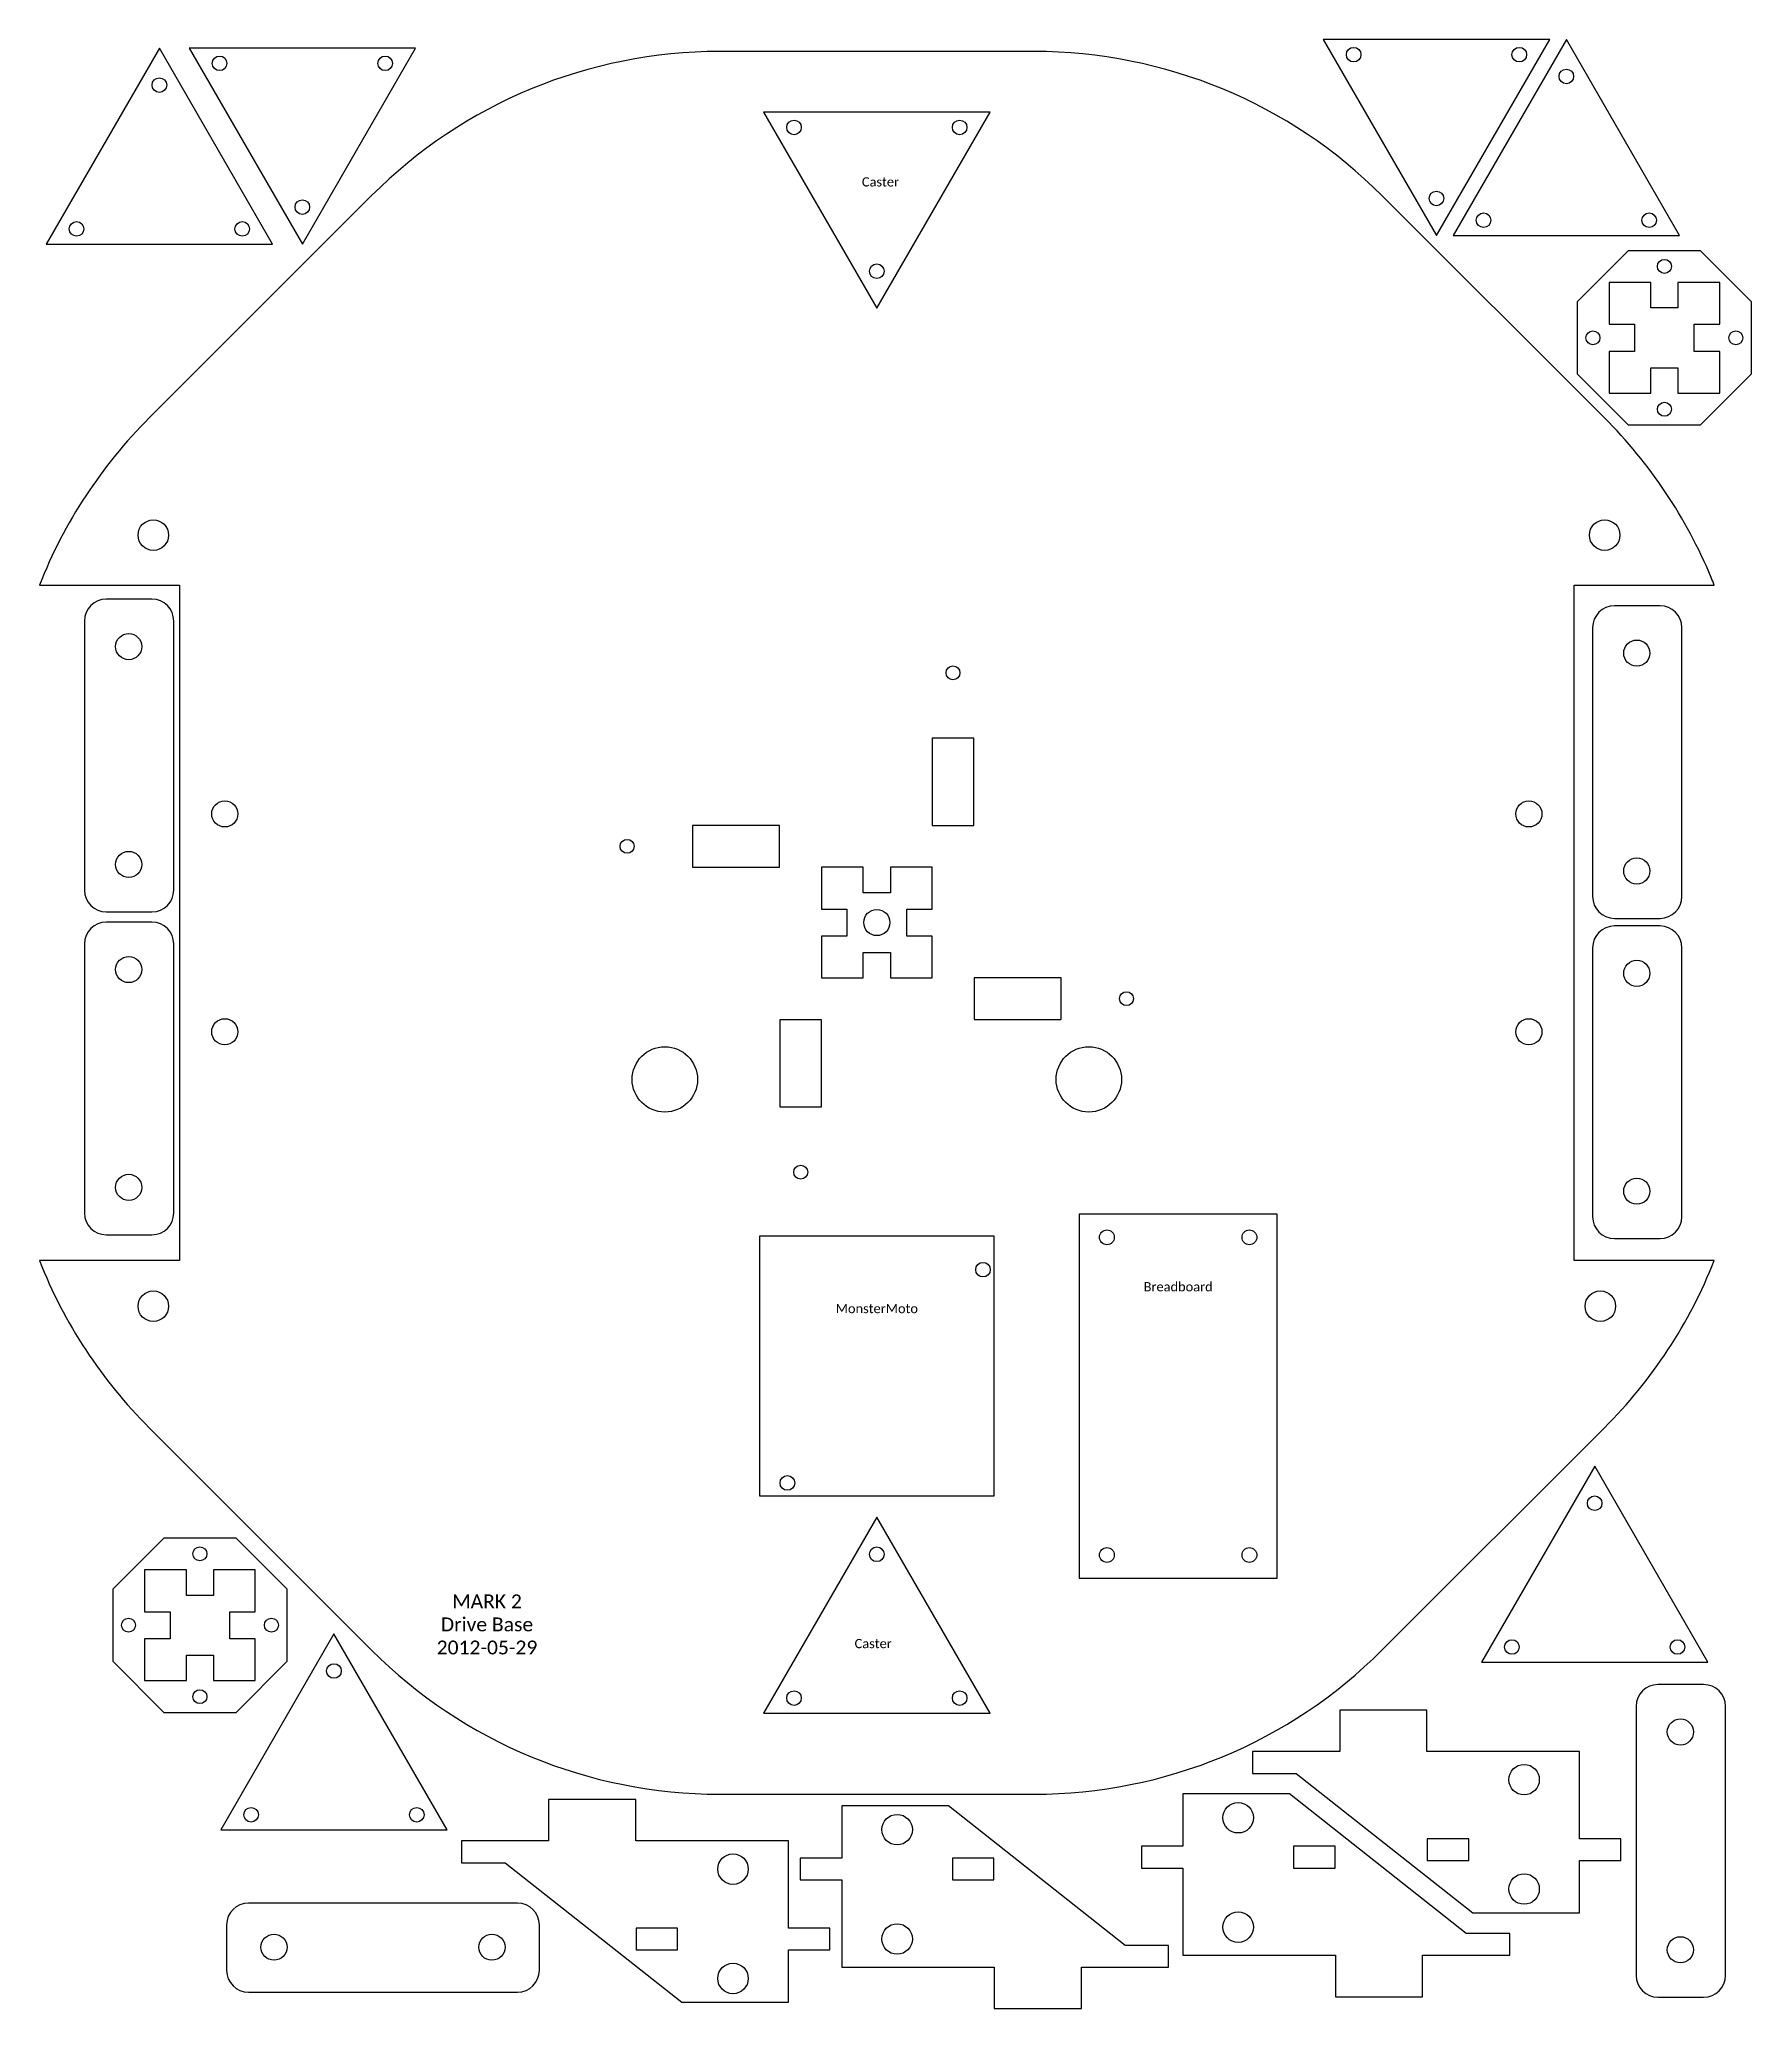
# Model space of a CAD drawing. Extents: x 0.5 to 80.6, y 0.1 to 45.5.
# Drawn here: x 41.32 to 80.6, y 0.32 to 45.52 of the extents above; entities that cross this region are included whole.
import ezdxf

# ---------------------------------------------------------------- set-up
doc = ezdxf.new("R2010")
doc.units = 0
doc.header["$MEASUREMENT"] = 0
doc.layers.get('0').update_dxf_attribs({"linetype": 'CONTINUOUS'})
doc.styles.get("Standard").update_dxf_attribs({"font": 'txt.shx'})

msp = doc.modelspace()

# ---------------------------------------------------------------- texts
at = {"attachment_point": 5}
for s, insert, char_height, width in [('\\C3;\\fCalibri|b0|i0|;\\H0.21166585922241;Caster', (60.613837, 42.2482), 0.211666, 3.668889), ('\\C3;\\fCalibri|b0|i0|;\\H0.21166585922241;Breadboard', (67.44375, 16.887778), 0.211666, 3.668889), ('\\C3;\\fCalibri|b0|i0|;\\H0.21166585922241;MonsterMoto', (60.53015, 16.387778), 0.211666, 3.668889), ('\\C3;\\fCalibri|b0|i0|;\\H0.31750242233276;MARK 2\\PDrive Base\\P2012-05-29', (51.586661, 9.136944), 0.317502, 3.470822), ('\\C3;\\fCalibri|b0|i0|;\\H0.21166585922241;Caster', (60.446463, 8.6982), 0.211666, 3.668889)]:
    msp.add_mtext(s, dxfattribs=dict(at, insert=insert, char_height=char_height, width=width))

# ---------------------------------------------------------------- linework, layer by layer
at = {"color": 7, "linetype": 'CONTINUOUS'}
for points in [[(41.317181, 17.4918, 0.102797), (43.835956, 13.651723), (48.940073, 8.547606, 0.198912), (56.920995, 5.2418), (64.139305, 5.2418, 0.198912), (72.120227, 8.547606), (77.224344, 13.651723, 0.102797), (79.743119, 17.4918), (76.53015, 17.4918), (76.53015, 32.9918), (79.743119, 32.9918, 0.004262), (79.670999, 33.170199, 0.098491), (77.224344, 36.831877), (72.120227, 41.935994, 0.198912), (64.139305, 45.2418), (56.920995, 45.2418, 0.198912), (48.940073, 41.935994), (43.835956, 36.831877, 0.102797), (41.317181, 32.9918), (44.53015, 32.9918), (44.53015, 17.4918)], [(71.47, 45.0025, -1), (71.47, 45.3375, -1)], [(75.27, 45.0025, -1), (75.27, 45.3375, -1)], [(45.45, 44.8025, -1), (45.45, 45.1375, -1)], [(49.25, 44.8025, -1), (49.25, 45.1375, -1)], [(76.35, 44.8375, -1), (76.35, 44.5025, -1)], [(44.07, 44.6375, -1), (44.07, 44.3025, -1)], [(58.63015, 43.3307, -1), (58.63015, 43.6657, -1)], [(62.43015, 43.3307, -1), (62.43015, 43.6657, -1)], [(73.37, 41.7025, -1), (73.37, 42.0375, -1)], [(47.35, 41.5025, -1), (47.35, 41.8375, -1)], [(42.17, 41.3375, -1), (42.17, 41.0025, -1)], [(45.97, 41.3375, -1), (45.97, 41.0025, -1)], [(74.45, 41.5375, -1), (74.45, 41.2025, -1)], [(78.25, 41.5375, -1), (78.25, 41.2025, -1)], [(60.53015, 40.0307, -1), (60.53015, 40.3657, -1)], [(78.44, 40.31, -1), (78.76, 40.31, -1)], [(76.8, 38.67, -1), (77.12, 38.67, -1)], [(80.08, 38.67, -1), (80.4, 38.67, -1)], [(78.44, 37.03, -1), (78.76, 37.03, -1)], [(43.58015, 34.1418, -1), (44.28015, 34.1418, -1)], [(76.88015, 34.1418, -1), (77.58015, 34.1418, -1)], [(44.4, 32.17, 0.414209), (43.9, 32.67), (42.8525, 32.67, 0.414209), (42.3525, 32.17), (42.3525, 25.995, 0.414209), (42.8525, 25.495), (43.9, 25.495, 0.414209), (44.4, 25.995)], [(79, 32.02, 0.414209), (78.5, 32.52), (77.4525, 32.52, 0.414209), (76.9525, 32.02), (76.9525, 25.845, 0.414209), (77.4525, 25.345), (78.5, 25.345, 0.414209), (79, 25.845)], [(43.066276, 31.582513, -1), (43.666276, 31.582513, -1)], [(77.666276, 31.432513, -1), (78.266276, 31.432513, -1)], [(62.1175, 30.98, -1), (62.4375, 30.98, -1)], [(45.27015, 27.741813, -1), (45.87015, 27.741813, -1)], [(75.19015, 27.741813, -1), (75.79015, 27.741813, -1)], [(54.64, 26.9982, -1), (54.96, 26.9982, -1)], [(43.066276, 26.582487, -1), (43.666276, 26.582487, -1)], [(77.666276, 26.432487, -1), (78.266276, 26.432487, -1)], [(60.23015, 25.2482, -1), (60.83015, 25.2482, -1)], [(44.4, 24.7575, 0.414209), (43.9, 25.2575), (42.8525, 25.2575, 0.414209), (42.3525, 24.7575), (42.3525, 18.5825, 0.414209), (42.8525, 18.0825), (43.9, 18.0825, 0.414209), (44.4, 18.5825)], [(79, 24.67, 0.414209), (78.5, 25.17), (77.4525, 25.17, 0.414209), (76.9525, 24.67), (76.9525, 18.495, 0.414209), (77.4525, 17.995), (78.5, 17.995, 0.414209), (79, 18.495)], [(43.066276, 24.170013, -1), (43.666276, 24.170013, -1)], [(77.666276, 24.082513, -1), (78.266276, 24.082513, -1)], [(66.1, 23.50195, -1), (66.42, 23.50195, -1)], [(45.27015, 22.741787, -1), (45.87015, 22.741787, -1)], [(75.19015, 22.741787, -1), (75.79015, 22.741787, -1)], [(55.6664, 22.3982, -1), (55.6664, 20.8982, -1)], [(65.3939, 22.3982, -1), (65.3939, 20.8982, -1)], [(43.066276, 19.169987, -1), (43.666276, 19.169987, -1)], [(58.62375, 19.52, -1), (58.94375, 19.52, -1)], [(77.666276, 19.082487, -1), (78.266276, 19.082487, -1)], [(65.63882, 18.023176, -1), (65.97882, 18.023176, -1)], [(69.24868, 18.023176, -1), (68.90868, 18.023176, -1)], [(62.965712, 17.448086, -1), (62.965712, 17.113086, -1)], [(43.58015, 16.4418, -1), (44.28015, 16.4418, -1)], [(76.78015, 16.4418, -1), (77.48015, 16.4418, -1)], [(58.477764, 12.553256, -1), (58.477764, 12.218256, -1)], [(77, 12.0875, -1), (77, 11.7525, -1)], [(44.84, 10.76, -1), (45.16, 10.76, -1)], [(60.53015, 10.9157, -1), (60.53015, 10.5807, -1)], [(65.97882, 10.733224, -1), (65.63882, 10.733224, -1)], [(69.24868, 10.733224, -1), (68.90868, 10.733224, -1)], [(43.2, 9.12, -1), (43.52, 9.12, -1)], [(46.48, 9.12, -1), (46.8, 9.12, -1)], [(75.1, 8.7875, -1), (75.1, 8.4525, -1)], [(78.9, 8.7875, -1), (78.9, 8.4525, -1)], [(48.075, 8.2375, -1), (48.075, 7.9025, -1)], [(80, 7.2575, 0.414209), (79.5, 7.7575), (78.4525, 7.7575, 0.414209), (77.9525, 7.2575), (77.9525, 1.0825, 0.414209), (78.4525, 0.5825), (79.5, 0.5825, 0.414209), (80, 1.0825)], [(44.84, 7.48, -1), (45.16, 7.48, -1)], [(58.63015, 7.6157, -1), (58.63015, 7.2807, -1)], [(62.43015, 7.6157, -1), (62.43015, 7.2807, -1)], [(78.666276, 6.670013, -1), (79.266276, 6.670013, -1)], [(75.73, 5.575, -1), (75.03, 5.575, -1)], [(68.47, 4.70125, -1), (69.17, 4.70125, -1)], [(46.175, 4.9375, -1), (46.175, 4.6025, -1)], [(49.975, 4.9375, -1), (49.975, 4.6025, -1)], [(60.645, 4.4275, -1), (61.345, 4.4275, -1)], [(57.58, 3.5225, -1), (56.88, 3.5225, -1)], [(75.73, 3.065, -1), (75.03, 3.065, -1)], [(52.2875, 0.69625, 0.414209), (52.7875, 1.19625), (52.7875, 2.24375, 0.414209), (52.2875, 2.74375), (46.1125, 2.74375, 0.414209), (45.6125, 2.24375), (45.6125, 1.19625, 0.414209), (46.1125, 0.69625)], [(60.645, 1.9175, -1), (61.345, 1.9175, -1)], [(68.47, 2.19125, -1), (69.17, 2.19125, -1)], [(46.699987, 2.029974, -1), (46.699987, 1.429974, -1)], [(51.700013, 2.029974, -1), (51.700013, 1.429974, -1)], [(78.666276, 1.669987, -1), (79.266276, 1.669987, -1)], [(57.58, 1.0125, -1), (56.88, 1.0125, -1)]]:
    msp.add_lwpolyline(points, format="xyb", close=True, dxfattribs=at)
for points in [[(46.668076, 40.82), (44.07, 45.32), (41.471924, 40.82)], [(44.751924, 45.32), (47.35, 40.82), (49.948076, 45.32)], [(70.771924, 45.52), (73.37, 41.02), (75.968076, 45.52)], [(78.948076, 41.02), (76.35, 45.52), (73.751924, 41.02)], [(79.428427, 40.67), (77.771573, 40.67), (76.6, 39.498427), (76.6, 37.841573), (77.771573, 36.67), (79.428427, 36.67), (80.6, 37.841573), (80.6, 39.498427)], [(79.87, 38.98115), (79.87, 39.94), (78.91115, 39.94), (78.91115, 39.3558), (78.28885, 39.3558), (78.28885, 39.94), (77.33, 39.94), (77.33, 38.98115), (77.9142, 38.98115), (77.9142, 38.35885), (77.33, 38.35885), (77.33, 37.4), (78.28885, 37.4), (78.28885, 37.9842), (78.91115, 37.9842), (78.91115, 37.4), (79.87, 37.4), (79.87, 38.35885), (79.2858, 38.35885), (79.2858, 38.98115)], [(62.75375, 29.4782), (61.80125, 29.4782), (61.80125, 27.4782), (62.75375, 27.4782)], [(58.30015, 26.52195), (58.30015, 27.47445), (56.30015, 27.47445), (56.30015, 26.52195)], [(62.76015, 23.9782), (62.76015, 23.0257), (64.76015, 23.0257), (64.76015, 23.9782)], [(59.26, 23.0182), (58.3075, 23.0182), (58.3075, 21.0182), (59.26, 21.0182)], [(79.598076, 8.27), (77, 12.77), (74.401924, 8.27)], [(45.828427, 11.12), (44.171573, 11.12), (43, 9.948427), (43, 8.291573), (44.171573, 7.12), (45.828427, 7.12), (47, 8.291573), (47, 9.948427)], [(46.27, 9.43115), (46.27, 10.39), (45.31115, 10.39), (45.31115, 9.8058), (44.68885, 9.8058), (44.68885, 10.39), (43.73, 10.39), (43.73, 9.43115), (44.3142, 9.43115), (44.3142, 8.80885), (43.73, 8.80885), (43.73, 7.85), (44.68885, 7.85), (44.68885, 8.4342), (45.31115, 8.4342), (45.31115, 7.85), (46.27, 7.85), (46.27, 8.80885), (45.6858, 8.80885), (45.6858, 9.43115)], [(50.673076, 4.42), (48.075, 8.92), (45.476924, 4.42)], [(76.65, 4.22), (76.65, 6.22), (73.15, 6.22), (73.15, 7.1725), (71.15, 7.1725), (71.15, 6.22), (69.15, 6.22), (69.15, 5.72), (70.15, 5.72), (74.203333, 2.52), (76.65, 2.52), (76.65, 3.72), (77.6, 3.72), (77.6, 4.22)], [(58.5, 2.1675), (58.5, 4.1675), (55, 4.1675), (55, 5.12), (53, 5.12), (53, 4.1675), (51, 4.1675), (51, 3.6675), (52, 3.6675), (56.053333, 0.4675), (58.5, 0.4675), (58.5, 1.6675), (59.45, 1.6675), (59.45, 2.1675)], [(59.725, 3.2725), (59.725, 1.2725), (63.225, 1.2725), (63.225, 0.32), (65.225, 0.32), (65.225, 1.2725), (67.225, 1.2725), (67.225, 1.7725), (66.225, 1.7725), (62.171667, 4.9725), (59.725, 4.9725), (59.725, 3.7725), (58.775, 3.7725), (58.775, 3.2725)], [(67.55, 3.54625), (67.55, 1.54625), (71.05, 1.54625), (71.05, 0.59375), (73.05, 0.59375), (73.05, 1.54625), (75.05, 1.54625), (75.05, 2.04625), (74.05, 2.04625), (69.996667, 5.24625), (67.55, 5.24625), (67.55, 4.04625), (66.6, 4.04625), (66.6, 3.54625)], [(73.15755, 4.22), (73.15755, 3.72), (74.11005, 3.72), (74.11005, 4.22)], [(63.21745, 3.2725), (63.21745, 3.7725), (62.26495, 3.7725), (62.26495, 3.2725)], [(71.04245, 3.54625), (71.04245, 4.04625), (70.08995, 4.04625), (70.08995, 3.54625)], [(55.00755, 2.1675), (55.00755, 1.6675), (55.96005, 1.6675), (55.96005, 2.1675)]]:
    msp.add_lwpolyline(points, close=True, dxfattribs=at)
at = {"color": 10, "linetype": 'CONTINUOUS'}
for points in [[(57.932074, 43.8482), (60.53015, 39.3482), (63.128226, 43.8482)], [(61.80015, 25.55935), (61.80015, 26.5182), (60.8413, 26.5182), (60.8413, 25.934), (60.219, 25.934), (60.219, 26.5182), (59.26015, 26.5182), (59.26015, 25.55935), (59.84435, 25.55935), (59.84435, 24.93705), (59.26015, 24.93705), (59.26015, 23.9782), (60.219, 23.9782), (60.219, 24.5624), (60.8413, 24.5624), (60.8413, 23.9782), (61.80015, 23.9782), (61.80015, 24.93705), (61.21595, 24.93705), (61.21595, 25.55935)], [(69.71375, 18.5582), (65.17375, 18.5582), (65.17375, 10.1982), (69.71375, 10.1982)], [(57.84015, 18.0482), (57.84015, 12.0882), (63.22015, 12.0882), (63.22015, 18.0482)], [(63.128226, 7.0982), (60.53015, 11.5982), (57.932074, 7.0982)]]:
    msp.add_lwpolyline(points, close=True, dxfattribs=at)

msp.set_redraw_order([(e.dxf.handle, doc.entitydb.next_handle()) for e in msp.query("TEXT MTEXT ATTDEF DIMENSION ARC_DIMENSION")])  # texts and dimensions are drawn at this point

doc.saveas('drawing.dxf')
